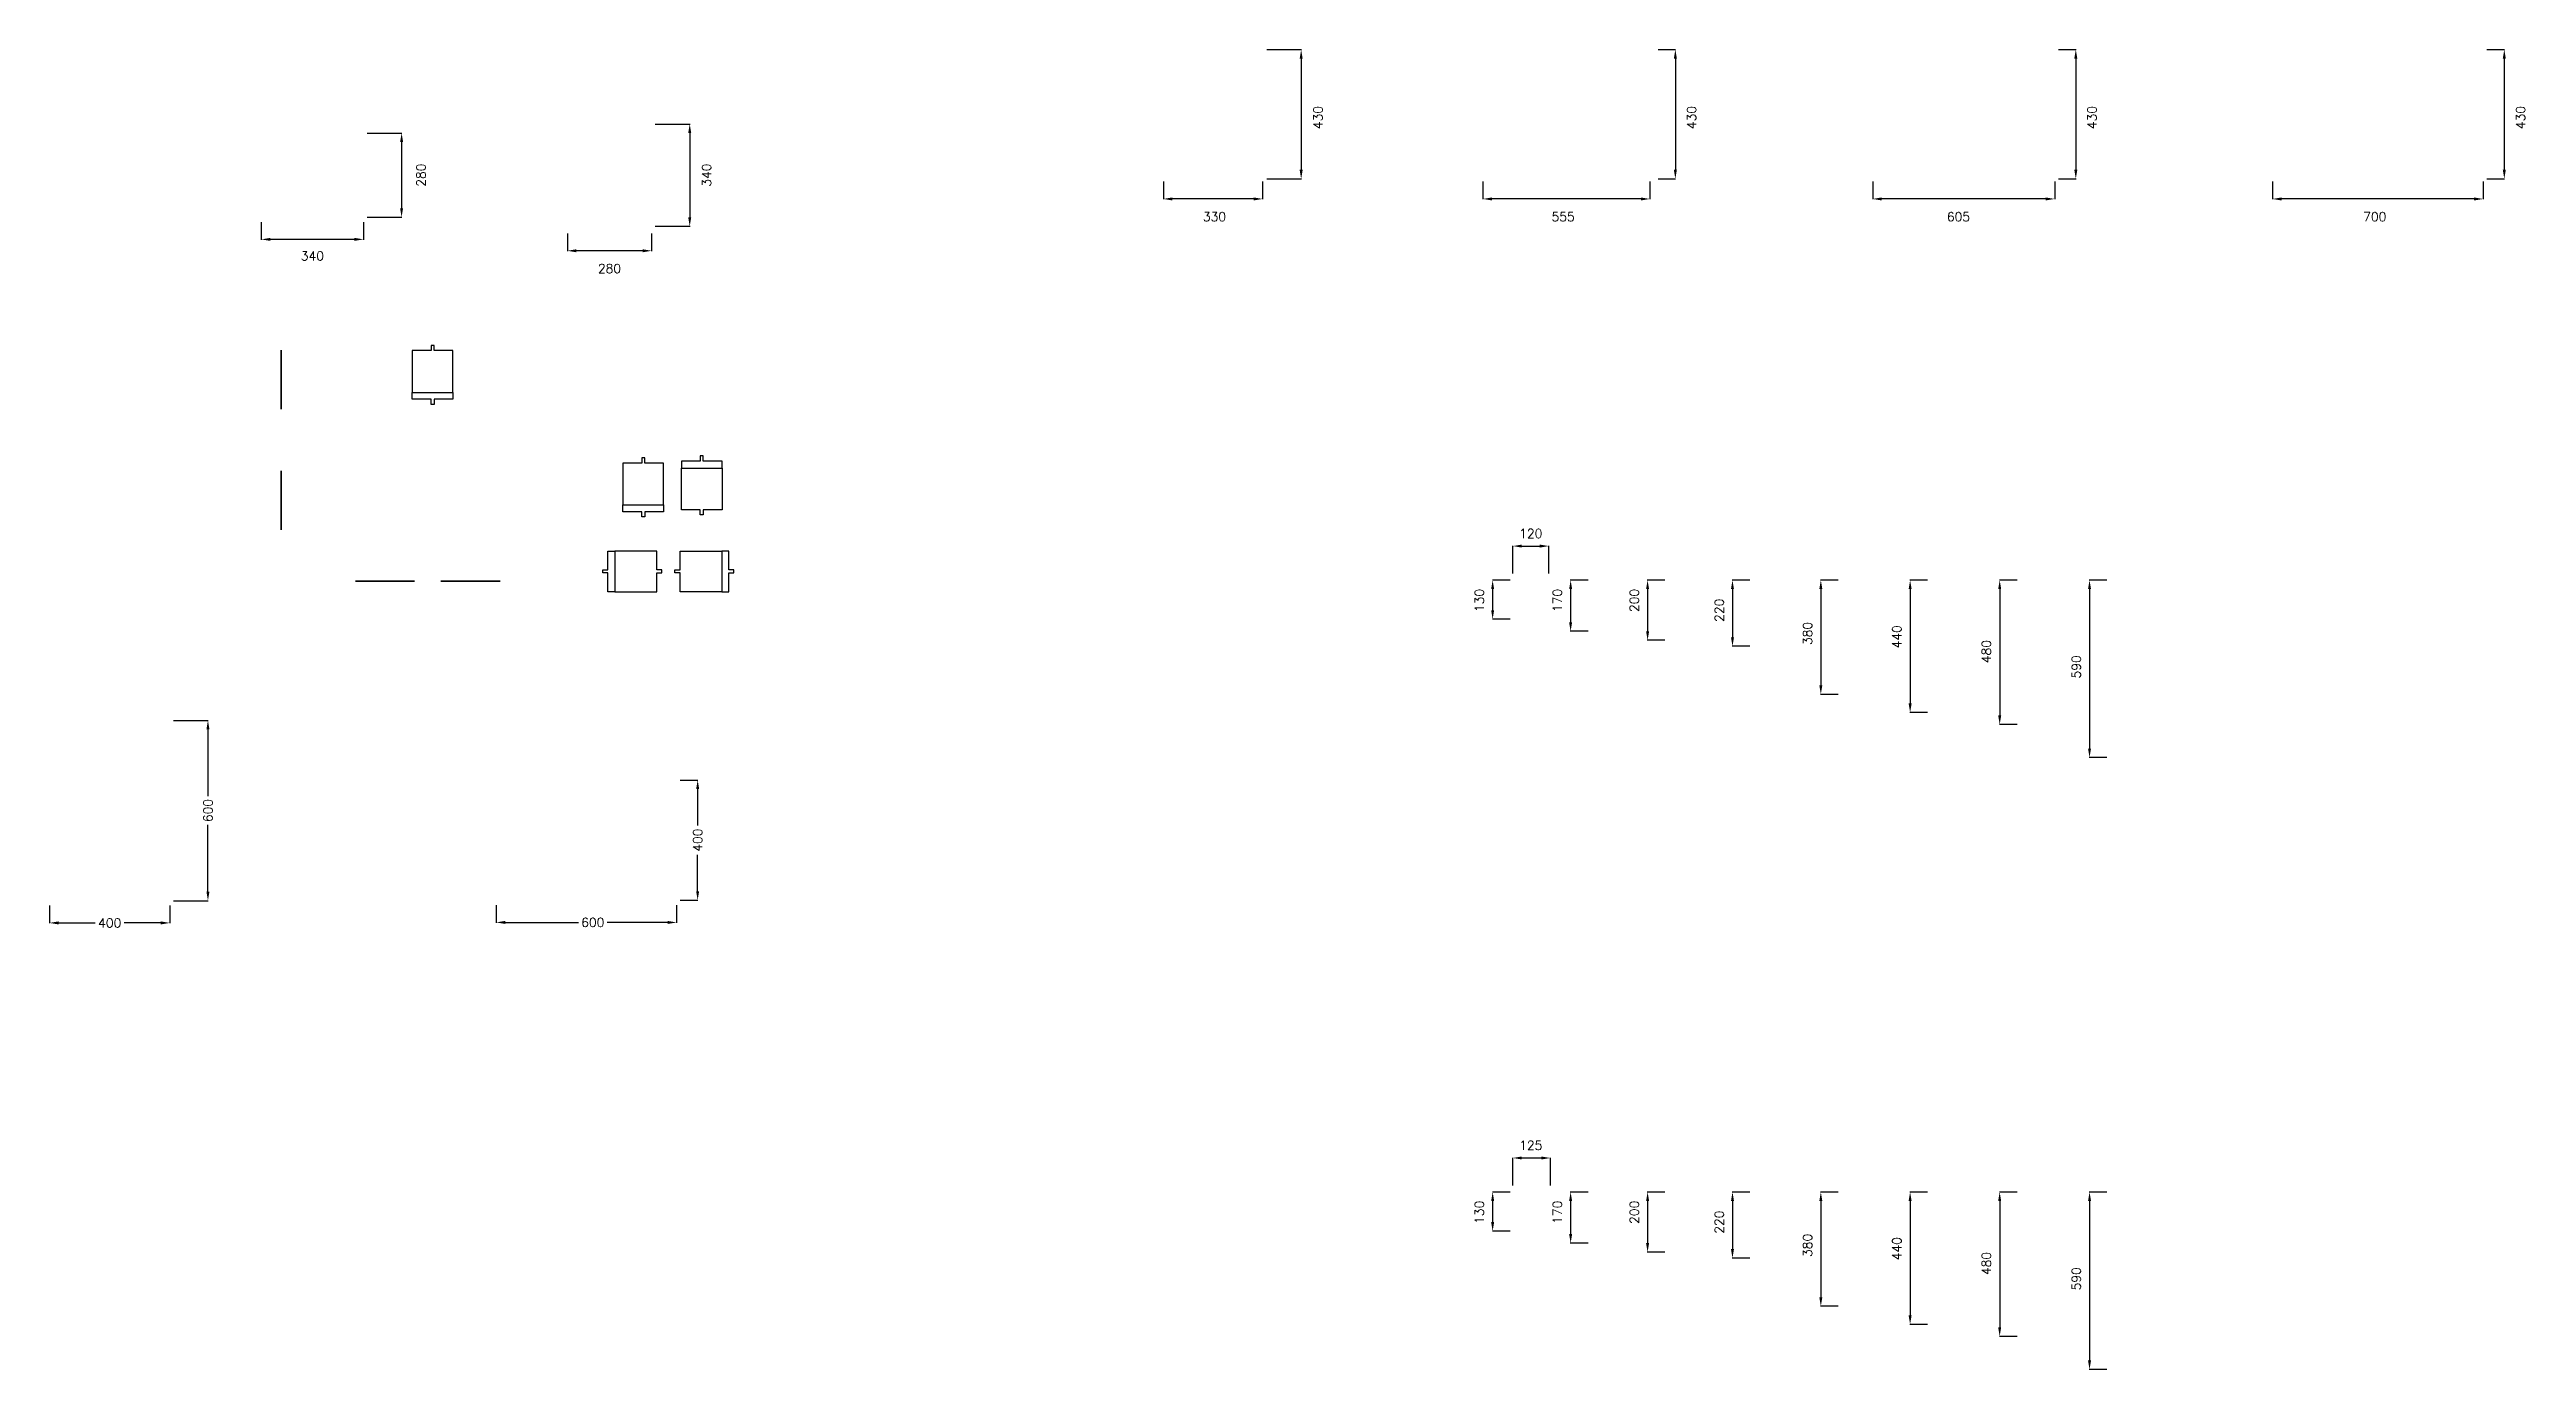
# Model space of a CAD drawing. Header units: millimetres. Extents: x -42700 to 155289, y -7931 to 68797.
# Drawn here: x 145839 to 154074, y 967 to 5356 of the extents above; entities that cross this region are included whole.
import ezdxf

# ---------------------------------------------------------------- set-up
doc = ezdxf.new("R2010")
doc.units = ezdxf.units.MM
doc.layers.add('07.5 cotas detalle', color=21, linetype='Continuous')
doc.styles.add('ROMANS', font='romans')
doc.dimstyles.new('FIP_COTAS', dxfattribs={"dimtxt": 2, "dimasz": 1, "dimexe": 1, "dimexo": 1, "dimgap": 1, "dimtad": 1, "dimlfac": 0.25, "dimzin": 10, "dimdsep": 46, "dimtxsty": 'ROMANS', "dimcen": 1, "dimclrd": 256, "dimclre": 256, "dimclrt": 256, "dimadec": 0, "dimazin": 0, "dimtfac": 1, "dimtmove": 2, "dimatfit": 3, "dimfxl": 1, "dimtolj": 1, "dimtzin": 0, "dimarcsym": 0})

msp = doc.modelspace()

# ---------------------------------------------------------------- blocks, each defined once
blk = doc.blocks.new('*D34')
at = {"layer": '07.5 cotas detalle', "lineweight": -2, "transparency": 16777216}
for p, q in [((147853.2, 5108.7), (147968.6, 5108.7)), ((147967.6, 5078.7), (147967.6, 4798.7)), ((147853.2, 4768.7), (147968.6, 4768.7))]:
    blk.add_line(p, q, dxfattribs=at)
at = {"layer": '07.5 cotas detalle', "transparency": 16777216}
for points in [[(147962.6, 5078.7), (147972.6, 5078.7), (147967.6, 5108.7)], [(147962.6, 4798.7), (147972.6, 4798.7), (147967.6, 4768.7)]]:
    blk.add_solid(points, dxfattribs=at)
at = {"layer": '07.5 cotas detalle', "color": 7, "transparency": 16777216, "insert": (148023.4, 4938.7), "char_height": 30, "attachment_point": 5, "rotation": 90, "style": 'ROMANS'}
blk.add_mtext('\\A1;340', dxfattribs=at)
blk = doc.blocks.new('*D35')
at = {"layer": '07.5 cotas detalle', "lineweight": -2, "transparency": 16777216}
for p, q in [((146895.2, 5078.7), (147010.7, 5078.7)), ((147009.7, 5048.7), (147009.7, 4828.7)), ((146895.2, 4798.7), (147010.7, 4798.7))]:
    blk.add_line(p, q, dxfattribs=at)
at = {"layer": '07.5 cotas detalle', "transparency": 16777216}
for points in [[(147004.7, 5048.7), (147014.7, 5048.7), (147009.7, 5078.7)], [(147004.7, 4828.7), (147014.7, 4828.7), (147009.7, 4798.7)]]:
    blk.add_solid(points, dxfattribs=at)
at = {"layer": '07.5 cotas detalle', "color": 7, "transparency": 16777216, "insert": (147074.3, 4938.7), "char_height": 30, "attachment_point": 5, "rotation": 90, "style": 'ROMANS'}
blk.add_mtext('\\A1;280', dxfattribs=at)
blk = doc.blocks.new('*D36')
at = {"layer": '07.5 cotas detalle', "lineweight": -2, "transparency": 16777216}
for p, q in [((150703.7, 3614.4), (150703.7, 3706.3)), ((150823.7, 3614.4), (150823.7, 3706.3)), ((150733.7, 3705.3), (150793.7, 3705.3))]:
    blk.add_line(p, q, dxfattribs=at)
at = {"layer": '07.5 cotas detalle', "transparency": 16777216}
for points in [[(150733.7, 3710.3), (150733.7, 3700.3), (150703.7, 3705.3)], [(150793.7, 3710.3), (150793.7, 3700.3), (150823.7, 3705.3)]]:
    blk.add_solid(points, dxfattribs=at)
at = {"layer": '07.5 cotas detalle', "color": 7, "transparency": 16777216, "insert": (150763.5, 3747.1), "char_height": 30, "attachment_point": 5, "style": 'ROMANS'}
blk.add_mtext('\\A1;120', dxfattribs=at)
blk = doc.blocks.new('*D37')
at = {"layer": '07.5 cotas detalle', "lineweight": -2, "transparency": 16777216}
for p, q in [((150694.6, 3592.1), (150635.9, 3592.1)), ((150636.9, 3562.1), (150636.9, 3492.1)), ((150694.6, 3462.1), (150635.9, 3462.1))]:
    blk.add_line(p, q, dxfattribs=at)
at = {"layer": '07.5 cotas detalle', "transparency": 16777216}
for points in [[(150631.9, 3562.1), (150641.9, 3562.1), (150636.9, 3592.1)], [(150631.9, 3492.1), (150641.9, 3492.1), (150636.9, 3462.1)]]:
    blk.add_solid(points, dxfattribs=at)
at = {"layer": '07.5 cotas detalle', "color": 7, "transparency": 16777216, "insert": (150592.7, 3524.6), "char_height": 30, "attachment_point": 5, "rotation": 90, "style": 'ROMANS'}
blk.add_mtext('\\A1;130', dxfattribs=at)
blk = doc.blocks.new('*D38')
at = {"layer": '07.5 cotas detalle', "lineweight": -2, "transparency": 16777216}
for p, q in [((150953.9, 3592.1), (150895.1, 3592.1)), ((150896.1, 3562.1), (150896.1, 3452.1)), ((150953.9, 3422.1), (150895.1, 3422.1))]:
    blk.add_line(p, q, dxfattribs=at)
at = {"layer": '07.5 cotas detalle', "transparency": 16777216}
for points in [[(150891.1, 3562.1), (150901.1, 3562.1), (150896.1, 3592.1)], [(150891.1, 3452.1), (150901.1, 3452.1), (150896.1, 3422.1)]]:
    blk.add_solid(points, dxfattribs=at)
at = {"layer": '07.5 cotas detalle', "color": 7, "transparency": 16777216, "insert": (150852, 3524.6), "char_height": 30, "attachment_point": 5, "rotation": 90, "style": 'ROMANS'}
blk.add_mtext('\\A1;170', dxfattribs=at)
blk = doc.blocks.new('*D39')
at = {"layer": '07.5 cotas detalle', "lineweight": -2, "transparency": 16777216}
for p, q in [((151209.7, 3592.1), (151151, 3592.1)), ((151152, 3562.1), (151152, 3422.1)), ((151209.7, 3392.1), (151151, 3392.1))]:
    blk.add_line(p, q, dxfattribs=at)
at = {"layer": '07.5 cotas detalle', "transparency": 16777216}
for points in [[(151147, 3562.1), (151157, 3562.1), (151152, 3592.1)], [(151147, 3422.1), (151157, 3422.1), (151152, 3392.1)]]:
    blk.add_solid(points, dxfattribs=at)
at = {"layer": '07.5 cotas detalle', "color": 7, "transparency": 16777216, "insert": (151107.8, 3524.6), "char_height": 30, "attachment_point": 5, "rotation": 90, "style": 'ROMANS'}
blk.add_mtext('\\A1;200', dxfattribs=at)
blk = doc.blocks.new('*D40')
at = {"layer": '07.5 cotas detalle', "lineweight": -2, "transparency": 16777216}
for p, q in [((151492, 3592.1), (151433.2, 3592.1)), ((151434.2, 3562.1), (151434.2, 3402.1)), ((151492, 3372.1), (151433.2, 3372.1))]:
    blk.add_line(p, q, dxfattribs=at)
at = {"layer": '07.5 cotas detalle', "transparency": 16777216}
for points in [[(151429.2, 3562.1), (151439.2, 3562.1), (151434.2, 3592.1)], [(151429.2, 3402.1), (151439.2, 3402.1), (151434.2, 3372.1)]]:
    blk.add_solid(points, dxfattribs=at)
at = {"layer": '07.5 cotas detalle', "color": 7, "transparency": 16777216, "insert": (151390.1, 3491.8), "char_height": 30, "attachment_point": 5, "rotation": 90, "style": 'ROMANS'}
blk.add_mtext('\\A1;220', dxfattribs=at)
blk = doc.blocks.new('*D41')
at = {"layer": '07.5 cotas detalle', "lineweight": -2, "transparency": 16777216}
for p, q in [((151785.6, 3592.1), (151726.9, 3592.1)), ((151727.9, 3562.1), (151727.9, 3242.1)), ((151785.6, 3212.1), (151726.9, 3212.1))]:
    blk.add_line(p, q, dxfattribs=at)
at = {"layer": '07.5 cotas detalle', "transparency": 16777216}
for points in [[(151722.9, 3562.1), (151732.9, 3562.1), (151727.9, 3592.1)], [(151722.9, 3242.1), (151732.9, 3242.1), (151727.9, 3212.1)]]:
    blk.add_solid(points, dxfattribs=at)
at = {"layer": '07.5 cotas detalle', "color": 7, "transparency": 16777216, "insert": (151683.7, 3414.8), "char_height": 30, "attachment_point": 5, "rotation": 90, "style": 'ROMANS'}
blk.add_mtext('\\A1;380', dxfattribs=at)
blk = doc.blocks.new('*D42')
at = {"layer": '07.5 cotas detalle', "lineweight": -2, "transparency": 16777216}
for p, q in [((152082.5, 3592.1), (152023.8, 3592.1)), ((152024.8, 3562.1), (152024.8, 3182.1)), ((152082.5, 3152.1), (152023.8, 3152.1))]:
    blk.add_line(p, q, dxfattribs=at)
at = {"layer": '07.5 cotas detalle', "transparency": 16777216}
for points in [[(152019.8, 3562.1), (152029.8, 3562.1), (152024.8, 3592.1)], [(152019.8, 3182.1), (152029.8, 3182.1), (152024.8, 3152.1)]]:
    blk.add_solid(points, dxfattribs=at)
at = {"layer": '07.5 cotas detalle', "color": 7, "transparency": 16777216, "insert": (151980.6, 3403.7), "char_height": 30, "attachment_point": 5, "rotation": 90, "style": 'ROMANS'}
blk.add_mtext('\\A1;440', dxfattribs=at)
blk = doc.blocks.new('*D43')
at = {"layer": '07.5 cotas detalle', "lineweight": -2, "transparency": 16777216}
for p, q in [((152380.2, 3592.1), (152321.5, 3592.1)), ((152322.5, 3562.1), (152322.5, 3142.1)), ((152380.2, 3112.1), (152321.5, 3112.1))]:
    blk.add_line(p, q, dxfattribs=at)
at = {"layer": '07.5 cotas detalle', "transparency": 16777216}
for points in [[(152317.5, 3562.1), (152327.5, 3562.1), (152322.5, 3592.1)], [(152317.5, 3142.1), (152327.5, 3142.1), (152322.5, 3112.1)]]:
    blk.add_solid(points, dxfattribs=at)
at = {"layer": '07.5 cotas detalle', "color": 7, "transparency": 16777216, "insert": (152278.3, 3354.3), "char_height": 30, "attachment_point": 5, "rotation": 90, "style": 'ROMANS'}
blk.add_mtext('\\A1;480', dxfattribs=at)
blk = doc.blocks.new('*D44')
at = {"layer": '07.5 cotas detalle', "lineweight": -2, "transparency": 16777216}
for p, q in [((152678.9, 3592.1), (152620.2, 3592.1)), ((152621.2, 3562.1), (152621.2, 3032.1)), ((152678.9, 3002.1), (152620.2, 3002.1))]:
    blk.add_line(p, q, dxfattribs=at)
at = {"layer": '07.5 cotas detalle', "transparency": 16777216}
for points in [[(152616.2, 3562.1), (152626.2, 3562.1), (152621.2, 3592.1)], [(152616.2, 3032.1), (152626.2, 3032.1), (152621.2, 3002.1)]]:
    blk.add_solid(points, dxfattribs=at)
at = {"layer": '07.5 cotas detalle', "color": 7, "transparency": 16777216, "insert": (152577, 3303.5), "char_height": 30, "attachment_point": 5, "rotation": 90, "style": 'ROMANS'}
blk.add_mtext('\\A1;590', dxfattribs=at)
blk = doc.blocks.new('*D45')
at = {"layer": '07.5 cotas detalle', "lineweight": -2, "transparency": 16777216}
for p, q in [((146543.1, 4782.8), (146543.1, 4724.1)), ((146883.1, 4782.8), (146883.1, 4724.1)), ((146853.1, 4725.1), (146573.1, 4725.1))]:
    blk.add_line(p, q, dxfattribs=at)
at = {"layer": '07.5 cotas detalle', "transparency": 16777216}
for points in [[(146573.1, 4730.1), (146573.1, 4720.1), (146543.1, 4725.1)], [(146853.1, 4730.1), (146853.1, 4720.1), (146883.1, 4725.1)]]:
    blk.add_solid(points, dxfattribs=at)
at = {"layer": '07.5 cotas detalle', "color": 7, "transparency": 16777216, "insert": (146713.1, 4670.2), "char_height": 30, "attachment_point": 5, "style": 'ROMANS'}
blk.add_mtext('\\A1;340', dxfattribs=at)
blk = doc.blocks.new('*D46')
at = {"layer": '07.5 cotas detalle', "lineweight": -2, "transparency": 16777216}
for p, q in [((147561, 4744.9), (147561, 4686.2)), ((147841, 4744.9), (147841, 4686.2)), ((147811, 4687.2), (147591, 4687.2))]:
    blk.add_line(p, q, dxfattribs=at)
at = {"layer": '07.5 cotas detalle', "transparency": 16777216}
for points in [[(147591, 4692.2), (147591, 4682.2), (147561, 4687.2)], [(147811, 4692.2), (147811, 4682.2), (147841, 4687.2)]]:
    blk.add_solid(points, dxfattribs=at)
at = {"layer": '07.5 cotas detalle', "color": 7, "transparency": 16777216, "insert": (147701, 4628), "char_height": 30, "attachment_point": 5, "style": 'ROMANS'}
blk.add_mtext('\\A1;280', dxfattribs=at)
blk = doc.blocks.new('*D49')
at = {"layer": '07.5 cotas detalle', "lineweight": -2, "transparency": 16777216}
for p, q in [((149885.8, 5356.4), (150001.3, 5356.4)), ((150000.3, 5326.4), (150000.3, 4956.4)), ((149885.8, 4926.4), (150001.3, 4926.4))]:
    blk.add_line(p, q, dxfattribs=at)
at = {"layer": '07.5 cotas detalle', "transparency": 16777216}
for points in [[(149995.3, 5326.4), (150005.3, 5326.4), (150000.3, 5356.4)], [(149995.3, 4956.4), (150005.3, 4956.4), (150000.3, 4926.4)]]:
    blk.add_solid(points, dxfattribs=at)
at = {"layer": '07.5 cotas detalle', "color": 7, "transparency": 16777216, "insert": (150056.1, 5130), "char_height": 30, "attachment_point": 5, "rotation": 90, "style": 'ROMANS'}
blk.add_mtext('\\A1;430', dxfattribs=at)
blk = doc.blocks.new('*D48')
at = {"layer": '07.5 cotas detalle', "lineweight": -2, "transparency": 16777216}
for p, q in [((149542.2, 4917.2), (149542.2, 4858.5)), ((149842.2, 4859.5), (149572.2, 4859.5)), ((149872.2, 4917.2), (149872.2, 4858.5))]:
    blk.add_line(p, q, dxfattribs=at)
at = {"layer": '07.5 cotas detalle', "transparency": 16777216}
for points in [[(149572.2, 4864.5), (149572.2, 4854.5), (149542.2, 4859.5)], [(149842.2, 4864.5), (149842.2, 4854.5), (149872.2, 4859.5)]]:
    blk.add_solid(points, dxfattribs=at)
at = {"layer": '07.5 cotas detalle', "color": 7, "transparency": 16777216, "insert": (149712.1, 4800.3), "char_height": 30, "attachment_point": 5, "style": 'ROMANS'}
blk.add_mtext('\\A1;330', dxfattribs=at)
blk = doc.blocks.new('*D50')
at = {"layer": '07.5 cotas detalle', "lineweight": -2, "transparency": 16777216}
for p, q in [((151186.6, 5356.4), (151245.3, 5356.4)), ((151244.3, 5326.4), (151244.3, 4956.4)), ((151186.6, 4926.4), (151245.3, 4926.4))]:
    blk.add_line(p, q, dxfattribs=at)
at = {"layer": '07.5 cotas detalle', "transparency": 16777216}
for points in [[(151239.3, 5326.4), (151249.3, 5326.4), (151244.3, 5356.4)], [(151239.3, 4956.4), (151249.3, 4956.4), (151244.3, 4926.4)]]:
    blk.add_solid(points, dxfattribs=at)
at = {"layer": '07.5 cotas detalle', "color": 7, "transparency": 16777216, "insert": (151298.2, 5130), "char_height": 30, "attachment_point": 5, "rotation": 90, "style": 'ROMANS'}
blk.add_mtext('\\A1;430', dxfattribs=at)
blk = doc.blocks.new('*D51')
at = {"layer": '07.5 cotas detalle', "lineweight": -2, "transparency": 16777216}
for p, q in [((150604.7, 4917.2), (150604.7, 4858.5)), ((151129.7, 4859.5), (150634.7, 4859.5)), ((151159.7, 4917.2), (151159.7, 4858.5))]:
    blk.add_line(p, q, dxfattribs=at)
at = {"layer": '07.5 cotas detalle', "transparency": 16777216}
for points in [[(150634.7, 4864.5), (150634.7, 4854.5), (150604.7, 4859.5)], [(151129.7, 4864.5), (151129.7, 4854.5), (151159.7, 4859.5)]]:
    blk.add_solid(points, dxfattribs=at)
at = {"layer": '07.5 cotas detalle', "color": 7, "transparency": 16777216, "insert": (150871.3, 4800.3), "char_height": 30, "attachment_point": 5, "style": 'ROMANS'}
blk.add_mtext('\\A1;555', dxfattribs=at)
blk = doc.blocks.new('*D52')
at = {"layer": '07.5 cotas detalle', "lineweight": -2, "transparency": 16777216}
for p, q in [((152517.9, 5356.4), (152576.6, 5356.4)), ((152575.6, 5326.4), (152575.6, 4956.4)), ((152517.9, 4926.4), (152576.6, 4926.4))]:
    blk.add_line(p, q, dxfattribs=at)
at = {"layer": '07.5 cotas detalle', "transparency": 16777216}
for points in [[(152570.6, 5326.4), (152580.6, 5326.4), (152575.6, 5356.4)], [(152570.6, 4956.4), (152580.6, 4956.4), (152575.6, 4926.4)]]:
    blk.add_solid(points, dxfattribs=at)
at = {"layer": '07.5 cotas detalle', "color": 7, "transparency": 16777216, "insert": (152629.6, 5130), "char_height": 30, "attachment_point": 5, "rotation": 90, "style": 'ROMANS'}
blk.add_mtext('\\A1;430', dxfattribs=at)
blk = doc.blocks.new('*D53')
at = {"layer": '07.5 cotas detalle', "lineweight": -2, "transparency": 16777216}
for p, q in [((151900.3, 4917.2), (151900.3, 4858.5)), ((152475.3, 4859.5), (151930.3, 4859.5)), ((152505.3, 4917.2), (152505.3, 4858.5))]:
    blk.add_line(p, q, dxfattribs=at)
at = {"layer": '07.5 cotas detalle', "transparency": 16777216}
for points in [[(151930.3, 4864.5), (151930.3, 4854.5), (151900.3, 4859.5)], [(152475.3, 4864.5), (152475.3, 4854.5), (152505.3, 4859.5)]]:
    blk.add_solid(points, dxfattribs=at)
at = {"layer": '07.5 cotas detalle', "color": 7, "transparency": 16777216, "insert": (152185.4, 4800.3), "char_height": 30, "attachment_point": 5, "style": 'ROMANS'}
blk.add_mtext('\\A1;605', dxfattribs=at)
blk = doc.blocks.new('*D54')
at = {"layer": '07.5 cotas detalle', "lineweight": -2, "transparency": 16777216}
for p, q in [((153942.4, 5356.4), (154001.1, 5356.4)), ((154000.1, 5326.4), (154000.1, 4956.4)), ((153942.4, 4926.4), (154001.1, 4926.4))]:
    blk.add_line(p, q, dxfattribs=at)
at = {"layer": '07.5 cotas detalle', "transparency": 16777216}
for points in [[(153995.1, 5326.4), (154005.1, 5326.4), (154000.1, 5356.4)], [(153995.1, 4956.4), (154005.1, 4956.4), (154000.1, 4926.4)]]:
    blk.add_solid(points, dxfattribs=at)
at = {"layer": '07.5 cotas detalle', "color": 7, "transparency": 16777216, "insert": (154054.1, 5130), "char_height": 30, "attachment_point": 5, "rotation": 90, "style": 'ROMANS'}
blk.add_mtext('\\A1;430', dxfattribs=at)
blk = doc.blocks.new('*D55')
at = {"layer": '07.5 cotas detalle', "lineweight": -2, "transparency": 16777216}
for p, q in [((153229.8, 4917.2), (153229.8, 4858.5)), ((153899.8, 4859.5), (153259.8, 4859.5)), ((153929.8, 4917.2), (153929.8, 4858.5))]:
    blk.add_line(p, q, dxfattribs=at)
at = {"layer": '07.5 cotas detalle', "transparency": 16777216}
for points in [[(153259.8, 4864.5), (153259.8, 4854.5), (153229.8, 4859.5)], [(153899.8, 4864.5), (153899.8, 4854.5), (153929.8, 4859.5)]]:
    blk.add_solid(points, dxfattribs=at)
at = {"layer": '07.5 cotas detalle', "color": 7, "transparency": 16777216, "insert": (153569.4, 4800.3), "char_height": 30, "attachment_point": 5, "style": 'ROMANS'}
blk.add_mtext('\\A1;700', dxfattribs=at)
blk = doc.blocks.new('*D58')
at = {"layer": '07.5 cotas detalle', "lineweight": -2, "transparency": 16777216}
for p, q in [((150703.7, 1579.7), (150703.7, 1671.7)), ((150733.7, 1670.7), (150798.7, 1670.7)), ((150828.7, 1579.7), (150828.7, 1671.7))]:
    blk.add_line(p, q, dxfattribs=at)
at = {"layer": '07.5 cotas detalle', "transparency": 16777216}
for points in [[(150733.7, 1675.7), (150733.7, 1665.7), (150703.7, 1670.7)], [(150798.7, 1675.7), (150798.7, 1665.7), (150828.7, 1670.7)]]:
    blk.add_solid(points, dxfattribs=at)
at = {"layer": '07.5 cotas detalle', "color": 7, "transparency": 16777216, "insert": (150763.5, 1712.5), "char_height": 30, "attachment_point": 5, "style": 'ROMANS'}
blk.add_mtext('\\A1;125', dxfattribs=at)
blk = doc.blocks.new('*D59')
at = {"layer": '07.5 cotas detalle', "lineweight": -2, "transparency": 16777216}
for p, q in [((150694.6, 1557.5), (150635.9, 1557.5)), ((150636.9, 1527.5), (150636.9, 1457.5)), ((150694.6, 1427.5), (150635.9, 1427.5))]:
    blk.add_line(p, q, dxfattribs=at)
at = {"layer": '07.5 cotas detalle', "transparency": 16777216}
for points in [[(150631.9, 1527.5), (150641.9, 1527.5), (150636.9, 1557.5)], [(150631.9, 1457.5), (150641.9, 1457.5), (150636.9, 1427.5)]]:
    blk.add_solid(points, dxfattribs=at)
at = {"layer": '07.5 cotas detalle', "color": 7, "transparency": 16777216, "insert": (150592.7, 1490), "char_height": 30, "attachment_point": 5, "rotation": 90, "style": 'ROMANS'}
blk.add_mtext('\\A1;130', dxfattribs=at)
blk = doc.blocks.new('*D60')
at = {"layer": '07.5 cotas detalle', "lineweight": -2, "transparency": 16777216}
for p, q in [((150953.9, 1557.5), (150895.1, 1557.5)), ((150896.1, 1527.5), (150896.1, 1417.5)), ((150953.9, 1387.5), (150895.1, 1387.5))]:
    blk.add_line(p, q, dxfattribs=at)
at = {"layer": '07.5 cotas detalle', "transparency": 16777216}
for points in [[(150891.1, 1527.5), (150901.1, 1527.5), (150896.1, 1557.5)], [(150891.1, 1417.5), (150901.1, 1417.5), (150896.1, 1387.5)]]:
    blk.add_solid(points, dxfattribs=at)
at = {"layer": '07.5 cotas detalle', "color": 7, "transparency": 16777216, "insert": (150852, 1490), "char_height": 30, "attachment_point": 5, "rotation": 90, "style": 'ROMANS'}
blk.add_mtext('\\A1;170', dxfattribs=at)
blk = doc.blocks.new('*D61')
at = {"layer": '07.5 cotas detalle', "lineweight": -2, "transparency": 16777216}
for p, q in [((151209.7, 1557.5), (151151, 1557.5)), ((151152, 1527.5), (151152, 1387.5)), ((151209.7, 1357.5), (151151, 1357.5))]:
    blk.add_line(p, q, dxfattribs=at)
at = {"layer": '07.5 cotas detalle', "transparency": 16777216}
for points in [[(151147, 1527.5), (151157, 1527.5), (151152, 1557.5)], [(151147, 1387.5), (151157, 1387.5), (151152, 1357.5)]]:
    blk.add_solid(points, dxfattribs=at)
at = {"layer": '07.5 cotas detalle', "color": 7, "transparency": 16777216, "insert": (151107.8, 1490), "char_height": 30, "attachment_point": 5, "rotation": 90, "style": 'ROMANS'}
blk.add_mtext('\\A1;200', dxfattribs=at)
blk = doc.blocks.new('*D62')
at = {"layer": '07.5 cotas detalle', "lineweight": -2, "transparency": 16777216}
for p, q in [((151492, 1557.5), (151433.2, 1557.5)), ((151434.2, 1527.5), (151434.2, 1367.5)), ((151492, 1337.5), (151433.2, 1337.5))]:
    blk.add_line(p, q, dxfattribs=at)
at = {"layer": '07.5 cotas detalle', "transparency": 16777216}
for points in [[(151429.2, 1527.5), (151439.2, 1527.5), (151434.2, 1557.5)], [(151429.2, 1367.5), (151439.2, 1367.5), (151434.2, 1337.5)]]:
    blk.add_solid(points, dxfattribs=at)
at = {"layer": '07.5 cotas detalle', "color": 7, "transparency": 16777216, "insert": (151390.1, 1457.2), "char_height": 30, "attachment_point": 5, "rotation": 90, "style": 'ROMANS'}
blk.add_mtext('\\A1;220', dxfattribs=at)
blk = doc.blocks.new('*D63')
at = {"layer": '07.5 cotas detalle', "lineweight": -2, "transparency": 16777216}
for p, q in [((151785.6, 1557.5), (151726.9, 1557.5)), ((151727.9, 1527.5), (151727.9, 1207.5)), ((151785.6, 1177.5), (151726.9, 1177.5))]:
    blk.add_line(p, q, dxfattribs=at)
at = {"layer": '07.5 cotas detalle', "transparency": 16777216}
for points in [[(151722.9, 1527.5), (151732.9, 1527.5), (151727.9, 1557.5)], [(151722.9, 1207.5), (151732.9, 1207.5), (151727.9, 1177.5)]]:
    blk.add_solid(points, dxfattribs=at)
at = {"layer": '07.5 cotas detalle', "color": 7, "transparency": 16777216, "insert": (151683.7, 1380.1), "char_height": 30, "attachment_point": 5, "rotation": 90, "style": 'ROMANS'}
blk.add_mtext('\\A1;380', dxfattribs=at)
blk = doc.blocks.new('*D64')
at = {"layer": '07.5 cotas detalle', "lineweight": -2, "transparency": 16777216}
for p, q in [((152082.5, 1557.5), (152023.8, 1557.5)), ((152024.8, 1527.5), (152024.8, 1147.5)), ((152082.5, 1117.5), (152023.8, 1117.5))]:
    blk.add_line(p, q, dxfattribs=at)
at = {"layer": '07.5 cotas detalle', "transparency": 16777216}
for points in [[(152019.8, 1527.5), (152029.8, 1527.5), (152024.8, 1557.5)], [(152019.8, 1147.5), (152029.8, 1147.5), (152024.8, 1117.5)]]:
    blk.add_solid(points, dxfattribs=at)
at = {"layer": '07.5 cotas detalle', "color": 7, "transparency": 16777216, "insert": (151980.6, 1369), "char_height": 30, "attachment_point": 5, "rotation": 90, "style": 'ROMANS'}
blk.add_mtext('\\A1;440', dxfattribs=at)
blk = doc.blocks.new('*D56')
at = {"layer": '07.5 cotas detalle', "lineweight": -2, "transparency": 16777216}
for p, q in [((152380.2, 1557.5), (152321.5, 1557.5)), ((152322.5, 1527.5), (152322.5, 1107.5)), ((152380.2, 1077.5), (152321.5, 1077.5))]:
    blk.add_line(p, q, dxfattribs=at)
at = {"layer": '07.5 cotas detalle', "transparency": 16777216}
for points in [[(152317.5, 1527.5), (152327.5, 1527.5), (152322.5, 1557.5)], [(152317.5, 1107.5), (152327.5, 1107.5), (152322.5, 1077.5)]]:
    blk.add_solid(points, dxfattribs=at)
at = {"layer": '07.5 cotas detalle', "color": 7, "transparency": 16777216, "insert": (152278.3, 1319.7), "char_height": 30, "attachment_point": 5, "rotation": 90, "style": 'ROMANS'}
blk.add_mtext('\\A1;480', dxfattribs=at)
blk = doc.blocks.new('*D57')
at = {"layer": '07.5 cotas detalle', "lineweight": -2, "transparency": 16777216}
for p, q in [((152678.9, 1557.5), (152620.2, 1557.5)), ((152621.2, 1527.5), (152621.2, 997.5)), ((152678.9, 967.5), (152620.2, 967.5))]:
    blk.add_line(p, q, dxfattribs=at)
at = {"layer": '07.5 cotas detalle', "transparency": 16777216}
for points in [[(152616.2, 1527.5), (152626.2, 1527.5), (152621.2, 1557.5)], [(152616.2, 997.5), (152626.2, 997.5), (152621.2, 967.5)]]:
    blk.add_solid(points, dxfattribs=at)
at = {"layer": '07.5 cotas detalle', "color": 7, "transparency": 16777216, "insert": (152577, 1268.9), "char_height": 30, "attachment_point": 5, "rotation": 90, "style": 'ROMANS'}
blk.add_mtext('\\A1;590', dxfattribs=at)
blk = doc.blocks.new('*D65')
at = {"layer": '07.5 cotas detalle', "lineweight": -2, "transparency": 16777216}
for p, q in [((146251.5, 3125.9), (146366.9, 3125.9)), ((146365.9, 3095.9), (146365.9, 2873.7)), ((146365.9, 2555.9), (146365.9, 2778)), ((146251.5, 2525.9), (146366.9, 2525.9))]:
    blk.add_line(p, q, dxfattribs=at)
at = {"layer": '07.5 cotas detalle', "transparency": 16777216}
for points in [[(146360.9, 3095.9), (146370.9, 3095.9), (146365.9, 3125.9)], [(146360.9, 2555.9), (146370.9, 2555.9), (146365.9, 2525.9)]]:
    blk.add_solid(points, dxfattribs=at)
at = {"layer": '07.5 cotas detalle', "color": 7, "transparency": 16777216, "insert": (146365.9, 2825.9), "char_height": 30, "attachment_point": 5, "rotation": 90, "style": 'ROMANS'}
blk.add_mtext('\\A1;600', dxfattribs=at)
blk = doc.blocks.new('*D66')
at = {"layer": '07.5 cotas detalle', "lineweight": -2, "transparency": 16777216}
for p, q in [((145839.3, 2510), (145839.3, 2451.3)), ((146239.3, 2510), (146239.3, 2451.3)), ((145869.3, 2452.3), (145990.7, 2452.3)), ((146209.3, 2452.3), (146087.9, 2452.3))]:
    blk.add_line(p, q, dxfattribs=at)
at = {"layer": '07.5 cotas detalle', "transparency": 16777216}
for points in [[(145869.3, 2457.3), (145869.3, 2447.3), (145839.3, 2452.3)], [(146209.3, 2457.3), (146209.3, 2447.3), (146239.3, 2452.3)]]:
    blk.add_solid(points, dxfattribs=at)
at = {"layer": '07.5 cotas detalle', "color": 7, "transparency": 16777216, "insert": (146039.3, 2452.3), "char_height": 30, "attachment_point": 5, "style": 'ROMANS'}
blk.add_mtext('\\A1;400', dxfattribs=at)
blk = doc.blocks.new('*D67')
at = {"layer": '07.5 cotas detalle', "lineweight": -2, "transparency": 16777216}
for p, q in [((147936.2, 2927.5), (147994.9, 2927.5)), ((147993.9, 2897.5), (147993.9, 2776)), ((147993.9, 2557.5), (147993.9, 2678.9)), ((147936.2, 2527.5), (147994.9, 2527.5))]:
    blk.add_line(p, q, dxfattribs=at)
at = {"layer": '07.5 cotas detalle', "transparency": 16777216}
for points in [[(147988.9, 2897.5), (147998.9, 2897.5), (147993.9, 2927.5)], [(147988.9, 2557.5), (147998.9, 2557.5), (147993.9, 2527.5)]]:
    blk.add_solid(points, dxfattribs=at)
at = {"layer": '07.5 cotas detalle', "color": 7, "transparency": 16777216, "insert": (147993.9, 2727.5), "char_height": 30, "attachment_point": 5, "rotation": 90, "style": 'ROMANS'}
blk.add_mtext('\\A1;400', dxfattribs=at)
blk = doc.blocks.new('*D68')
at = {"layer": '07.5 cotas detalle', "lineweight": -2, "transparency": 16777216}
for p, q in [((147324.1, 2511.6), (147324.1, 2452.9)), ((147924.1, 2511.6), (147924.1, 2452.9)), ((147354.1, 2453.9), (147597.3, 2453.9)), ((147894.1, 2453.9), (147693, 2453.9))]:
    blk.add_line(p, q, dxfattribs=at)
at = {"layer": '07.5 cotas detalle', "transparency": 16777216}
for points in [[(147354.1, 2458.9), (147354.1, 2448.9), (147324.1, 2453.9)], [(147894.1, 2458.9), (147894.1, 2448.9), (147924.1, 2453.9)]]:
    blk.add_solid(points, dxfattribs=at)
at = {"layer": '07.5 cotas detalle', "color": 7, "transparency": 16777216, "insert": (147645.2, 2453.9), "char_height": 30, "attachment_point": 5, "style": 'ROMANS'}
blk.add_mtext('\\A1;600', dxfattribs=at)

# ---------------------------------------------------------------- dimensions: what is measured, and where the dimension line sits
at = {"layer": '07.5 cotas detalle'}
for base, p1, p2, angle, picture, middle in [((150000.261, 4926.377), (149885.835, 5356.377), (149885.835, 4926.377), 270, '*D49', (150056.112, 5129.984)), ((151244.274, 4926.377), (151186.561, 5356.377), (151186.561, 4926.377), 270, '*D50', (151298.237, 5129.984)), ((152575.614, 4926.377), (152517.901, 5356.377), (152517.901, 4926.377), 270, '*D52', (152629.577, 5129.984)), ((154000.108, 4926.377), (153942.395, 5356.377), (153942.395, 4926.377), 270, '*D54', (154054.072, 5129.984)), ((147967.579, 4768.66), (147853.152, 5108.66), (147853.152, 4768.66), 270, '*D34', (148023.43, 4938.66)), ((147009.657, 4798.66), (146895.23, 5078.66), (146895.23, 4798.66), 270, '*D35', (147074.303, 4938.66)), ((149542.197, 4859.521), (149872.197, 4917.234), (149542.197, 4917.234), 180, '*D48', (149712.09, 4800.301)), ((150604.659, 4859.521), (151159.659, 4917.234), (150604.659, 4917.234), 180, '*D51', (150871.265, 4800.301)), ((151900.346, 4859.521), (152505.346, 4917.234), (151900.346, 4917.234), 180, '*D53', (152185.396, 4800.301)), ((153229.84, 4859.521), (153929.84, 4917.234), (153229.84, 4917.234), 180, '*D55', (153569.37, 4800.301)), ((146543.054, 4725.126), (146883.054, 4782.84), (146543.054, 4782.84), 180, '*D45', (146713.054, 4670.222)), ((147560.976, 4687.237), (147840.976, 4744.95), (147560.976, 4744.95), 180, '*D46', (147700.976, 4628.017)), ((150823.732, 3705.327), (150703.732, 3614.388), (150823.732, 3614.388), 0, '*D36', (150763.534, 3747.099)), ((150636.925, 3462.11), (150694.639, 3592.11), (150694.639, 3462.11), 270, '*D37', (150592.739, 3524.61)), ((150896.144, 3422.11), (150953.857, 3592.11), (150953.857, 3422.11), 270, '*D38', (150851.958, 3524.61)), ((151151.951, 3392.11), (151209.665, 3592.11), (151209.665, 3392.11), 270, '*D39', (151107.765, 3524.61)), ((151434.247, 3372.11), (151491.961, 3592.11), (151491.961, 3372.11), 270, '*D40', (151390.061, 3491.805)), ((151727.889, 3212.11), (151785.602, 3592.11), (151785.602, 3212.11), 270, '*D41', (151683.702, 3414.771)), ((152024.793, 3152.11), (152082.506, 3592.11), (152082.506, 3152.11), 270, '*D42', (151980.607, 3403.683)), ((152322.474, 3112.11), (152380.187, 3592.11), (152380.187, 3112.11), 270, '*D43', (152278.288, 3354.325)), ((152621.204, 3002.11), (152678.917, 3592.11), (152678.917, 3002.11), 270, '*D44', (152577.018, 3303.5)), ((146365.91, 2525.866), (146251.483, 3125.866), (146251.483, 2525.866), 270, '*D65', (146365.91, 2825.866)), ((147993.945, 2527.451), (147936.232, 2927.451), (147936.232, 2527.451), 270, '*D67', (147993.945, 2727.451)), ((145839.307, 2452.332), (146239.307, 2510.045), (145839.307, 2510.045), 180, '*D66', (146039.307, 2452.332)), ((147324.056, 2453.917), (147924.056, 2511.63), (147324.056, 2511.63), 180, '*D68', (147645.17, 2453.917)), ((150828.732, 1670.686), (150703.732, 1579.747), (150828.732, 1579.747), 0, '*D58', (150763.534, 1712.458)), ((150636.925, 1427.469), (150694.639, 1557.469), (150694.639, 1427.469), 270, '*D59', (150592.739, 1489.969)), ((150896.144, 1387.469), (150953.857, 1557.469), (150953.857, 1387.469), 270, '*D60', (150851.958, 1489.969)), ((151151.951, 1357.469), (151209.665, 1557.469), (151209.665, 1357.469), 270, '*D61', (151107.765, 1489.969)), ((151434.247, 1337.469), (151491.961, 1557.469), (151491.961, 1337.469), 270, '*D62', (151390.061, 1457.164)), ((151727.889, 1177.469), (151785.602, 1557.469), (151785.602, 1177.469), 270, '*D63', (151683.702, 1380.13)), ((152024.793, 1117.469), (152082.506, 1557.469), (152082.506, 1117.469), 270, '*D64', (151980.607, 1369.042)), ((152322.474, 1077.469), (152380.187, 1557.469), (152380.187, 1077.469), 270, '*D56', (152278.288, 1319.684)), ((152621.204, 967.469), (152678.917, 1557.469), (152678.917, 967.469), 270, '*D57', (152577.018, 1268.859))]:
    dim = msp.add_linear_dim(base=base, p1=p1, p2=p2, angle=angle, dimstyle='FIP_COTAS', override={"dimtxt": 30, "dimasz": 30, "dimexo": 0, "dimgap": 10, "dimlfac": 1, "dimsah": 1, "dimclrt": 7}, dxfattribs=at)
    dim.commit()
    dim.dimension.update_dxf_attribs({"geometry": picture, "text_midpoint": middle, "dimtype": 161})

# ---------------------------------------------------------------- linework, layer by layer
for points in [[(147045.235, 4355.336, 1683.542), (147045.235, 4216.336, 1683.542), (147180.235, 4216.336, 1683.542), (147180.235, 4355.336, 1683.542), (147117.735, 4355.336, 1683.542), (147117.735, 4372.336, 1683.542), (147107.735, 4372.336, 1683.542), (147107.735, 4355.336, 1683.542)], [(146609.82, 4339.523, 1992.805), (146609.82, 4316.523, 1992.805), (146609.82, 4316.523, 1857.805), (146609.82, 4339.523, 1857.805), (146609.82, 4339.523, 1920.305), (146609.82, 4356.523, 1920.305), (146609.82, 4356.523, 1930.305), (146609.82, 4339.523, 1930.305)], [(146609.82, 4196.258, 2130.017), (146609.82, 4196.258, 2269.017), (146609.82, 4331.258, 2269.017), (146609.82, 4331.258, 2130.017), (146609.82, 4268.758, 2130.017), (146609.82, 4268.758, 2113.017), (146609.82, 4258.758, 2113.017), (146609.82, 4258.758, 2130.017)], [(146609.82, 4196.258, 2292.017), (146609.82, 4196.258, 2269.017), (146609.82, 4331.258, 2269.017), (146609.82, 4331.258, 2292.017), (146609.82, 4268.758, 2292.017), (146609.82, 4268.758, 2309.017), (146609.82, 4258.758, 2309.017), (146609.82, 4258.758, 2292.017)], [(146609.82, 4177.523, 1992.805), (146609.82, 4316.523, 1992.805), (146609.82, 4316.523, 1857.805), (146609.82, 4177.523, 1857.805), (146609.82, 4177.523, 1920.305), (146609.82, 4160.523, 1920.305), (146609.82, 4160.523, 1930.305), (146609.82, 4177.523, 1930.305)], [(147045.235, 4193.336, 1683.542), (147045.235, 4216.336, 1683.542), (147180.235, 4216.336, 1683.542), (147180.235, 4193.336, 1683.542), (147117.735, 4193.336, 1683.542), (147117.735, 4176.336, 1683.542), (147107.735, 4176.336, 1683.542), (147107.735, 4193.336, 1683.542)], [(146609.82, 3937.99, 1992.805), (146609.82, 3798.99, 1992.805), (146609.82, 3798.99, 1857.805), (146609.82, 3937.99, 1857.805), (146609.82, 3937.99, 1920.305), (146609.82, 3954.99, 1920.305), (146609.82, 3954.99, 1930.305), (146609.82, 3937.99, 1930.305)], [(147745.412, 3981.28, 1683.542), (147745.412, 3842.28, 1683.542), (147880.412, 3842.28, 1683.542), (147880.412, 3981.28, 1683.542), (147817.912, 3981.28, 1683.542), (147817.912, 3998.28, 1683.542), (147807.912, 3998.28, 1683.542), (147807.912, 3981.28, 1683.542)], [(147940.176, 3987.924, 1683.542), (147940.176, 3964.924, 1683.542), (148075.176, 3964.924, 1683.542), (148075.176, 3987.924, 1683.542), (148012.676, 3987.924, 1683.542), (148012.676, 4004.924, 1683.542), (148002.676, 4004.924, 1683.542), (148002.676, 3987.924, 1683.542)], [(147940.176, 3825.924, 1683.542), (147940.176, 3964.924, 1683.542), (148075.176, 3964.924, 1683.542), (148075.176, 3825.924, 1683.542), (148012.676, 3825.924, 1683.542), (148012.676, 3808.924, 1683.542), (148002.676, 3808.924, 1683.542), (148002.676, 3825.924, 1683.542)], [(146609.82, 3919.254, 2130.017), (146609.82, 3919.254, 2269.017), (146609.82, 3784.254, 2269.017), (146609.82, 3784.254, 2130.017), (146609.82, 3846.754, 2130.017), (146609.82, 3846.754, 2113.017), (146609.82, 3856.754, 2113.017), (146609.82, 3856.754, 2130.017)], [(146609.82, 3919.254, 2292.017), (146609.82, 3919.254, 2269.017), (146609.82, 3784.254, 2269.017), (146609.82, 3784.254, 2292.017), (146609.82, 3846.754, 2292.017), (146609.82, 3846.754, 2309.017), (146609.82, 3856.754, 2309.017), (146609.82, 3856.754, 2292.017)], [(146609.82, 3775.99, 1992.805), (146609.82, 3798.99, 1992.805), (146609.82, 3798.99, 1857.805), (146609.82, 3775.99, 1857.805), (146609.82, 3775.99, 1920.305), (146609.82, 3758.99, 1920.305), (146609.82, 3758.99, 1930.305), (146609.82, 3775.99, 1930.305)], [(147745.412, 3819.28, 1683.542), (147745.412, 3842.28, 1683.542), (147880.412, 3842.28, 1683.542), (147880.412, 3819.28, 1683.542), (147817.912, 3819.28, 1683.542), (147817.912, 3802.28, 1683.542), (147807.912, 3802.28, 1683.542), (147807.912, 3819.28, 1683.542)], [(147695.759, 3688.711, 1683.542), (147718.759, 3688.711, 1683.542), (147718.759, 3553.711, 1683.542), (147695.759, 3553.711, 1683.542), (147695.759, 3616.211, 1683.542), (147678.759, 3616.211, 1683.542), (147678.759, 3626.211, 1683.542), (147695.759, 3626.211, 1683.542)], [(147857.759, 3688.711, 1683.542), (147718.759, 3688.711, 1683.542), (147718.759, 3553.711, 1683.542), (147857.759, 3553.711, 1683.542), (147857.759, 3616.211, 1683.542), (147874.759, 3616.211, 1683.542), (147874.759, 3626.211, 1683.542), (147857.759, 3626.211, 1683.542)], [(147935.337, 3688.711, 1683.542), (148074.337, 3688.711, 1683.542), (148074.337, 3553.711, 1683.542), (147935.337, 3553.711, 1683.542), (147935.337, 3616.211, 1683.542), (147918.337, 3616.211, 1683.542), (147918.337, 3626.211, 1683.542), (147935.337, 3626.211, 1683.542)], [(148097.337, 3688.711, 1683.542), (148074.337, 3688.711, 1683.542), (148074.337, 3553.711, 1683.542), (148097.337, 3553.711, 1683.542), (148097.337, 3616.211, 1683.542), (148114.337, 3616.211, 1683.542), (148114.337, 3626.211, 1683.542), (148097.337, 3626.211, 1683.542)], [(146873.814, 3588.978, 2016.181), (147012.814, 3588.978, 2016.181), (147012.814, 3588.978, 1881.181), (146873.814, 3588.978, 1881.181), (146873.814, 3588.978, 1943.681), (146856.814, 3588.978, 1943.681), (146856.814, 3588.978, 1953.681), (146873.814, 3588.978, 1953.681)], [(146892.549, 3588.978, 2153.393), (146892.549, 3588.978, 2292.393), (147027.549, 3588.978, 2292.393), (147027.549, 3588.978, 2153.393), (146965.049, 3588.978, 2153.393), (146965.049, 3588.978, 2136.393), (146955.049, 3588.978, 2136.393), (146955.049, 3588.978, 2153.393)], [(146892.549, 3588.978, 2315.393), (146892.549, 3588.978, 2292.393), (147027.549, 3588.978, 2292.393), (147027.549, 3588.978, 2315.393), (146965.049, 3588.978, 2315.393), (146965.049, 3588.978, 2332.393), (146955.049, 3588.978, 2332.393), (146955.049, 3588.978, 2315.393)], [(147035.814, 3588.978, 2016.181), (147012.814, 3588.978, 2016.181), (147012.814, 3588.978, 1881.181), (147035.814, 3588.978, 1881.181), (147035.814, 3588.978, 1943.681), (147052.814, 3588.978, 1943.681), (147052.814, 3588.978, 1953.681), (147035.814, 3588.978, 1953.681)], [(147139.652, 3588.978, 2310.342), (147139.652, 3588.978, 2171.342), (147274.652, 3588.978, 2171.342), (147274.652, 3588.978, 2310.342), (147212.152, 3588.978, 2310.342), (147212.152, 3588.978, 2327.342), (147202.152, 3588.978, 2327.342), (147202.152, 3588.978, 2310.342)], [(147139.652, 3588.978, 2148.342), (147139.652, 3588.978, 2171.342), (147274.652, 3588.978, 2171.342), (147274.652, 3588.978, 2148.342), (147212.152, 3588.978, 2148.342), (147212.152, 3588.978, 2131.342), (147202.152, 3588.978, 2131.342), (147202.152, 3588.978, 2148.342)], [(147158.238, 3588.978, 2016.181), (147181.238, 3588.978, 2016.181), (147181.238, 3588.978, 1881.181), (147158.238, 3588.978, 1881.181), (147158.238, 3588.978, 1943.681), (147141.238, 3588.978, 1943.681), (147141.238, 3588.978, 1953.681), (147158.238, 3588.978, 1953.681)], [(147320.238, 3588.978, 2016.181), (147181.238, 3588.978, 2016.181), (147181.238, 3588.978, 1881.181), (147320.238, 3588.978, 1881.181), (147320.238, 3588.978, 1943.681), (147337.238, 3588.978, 1943.681), (147337.238, 3588.978, 1953.681), (147320.238, 3588.978, 1953.681)]]:
    msp.add_polyline3d(points, close=True)

msp.set_redraw_order([(e.dxf.handle, doc.entitydb.next_handle()) for e in msp.query("TEXT MTEXT ATTDEF DIMENSION ARC_DIMENSION")])  # texts and dimensions are drawn at this point

doc.saveas('drawing.dxf')
